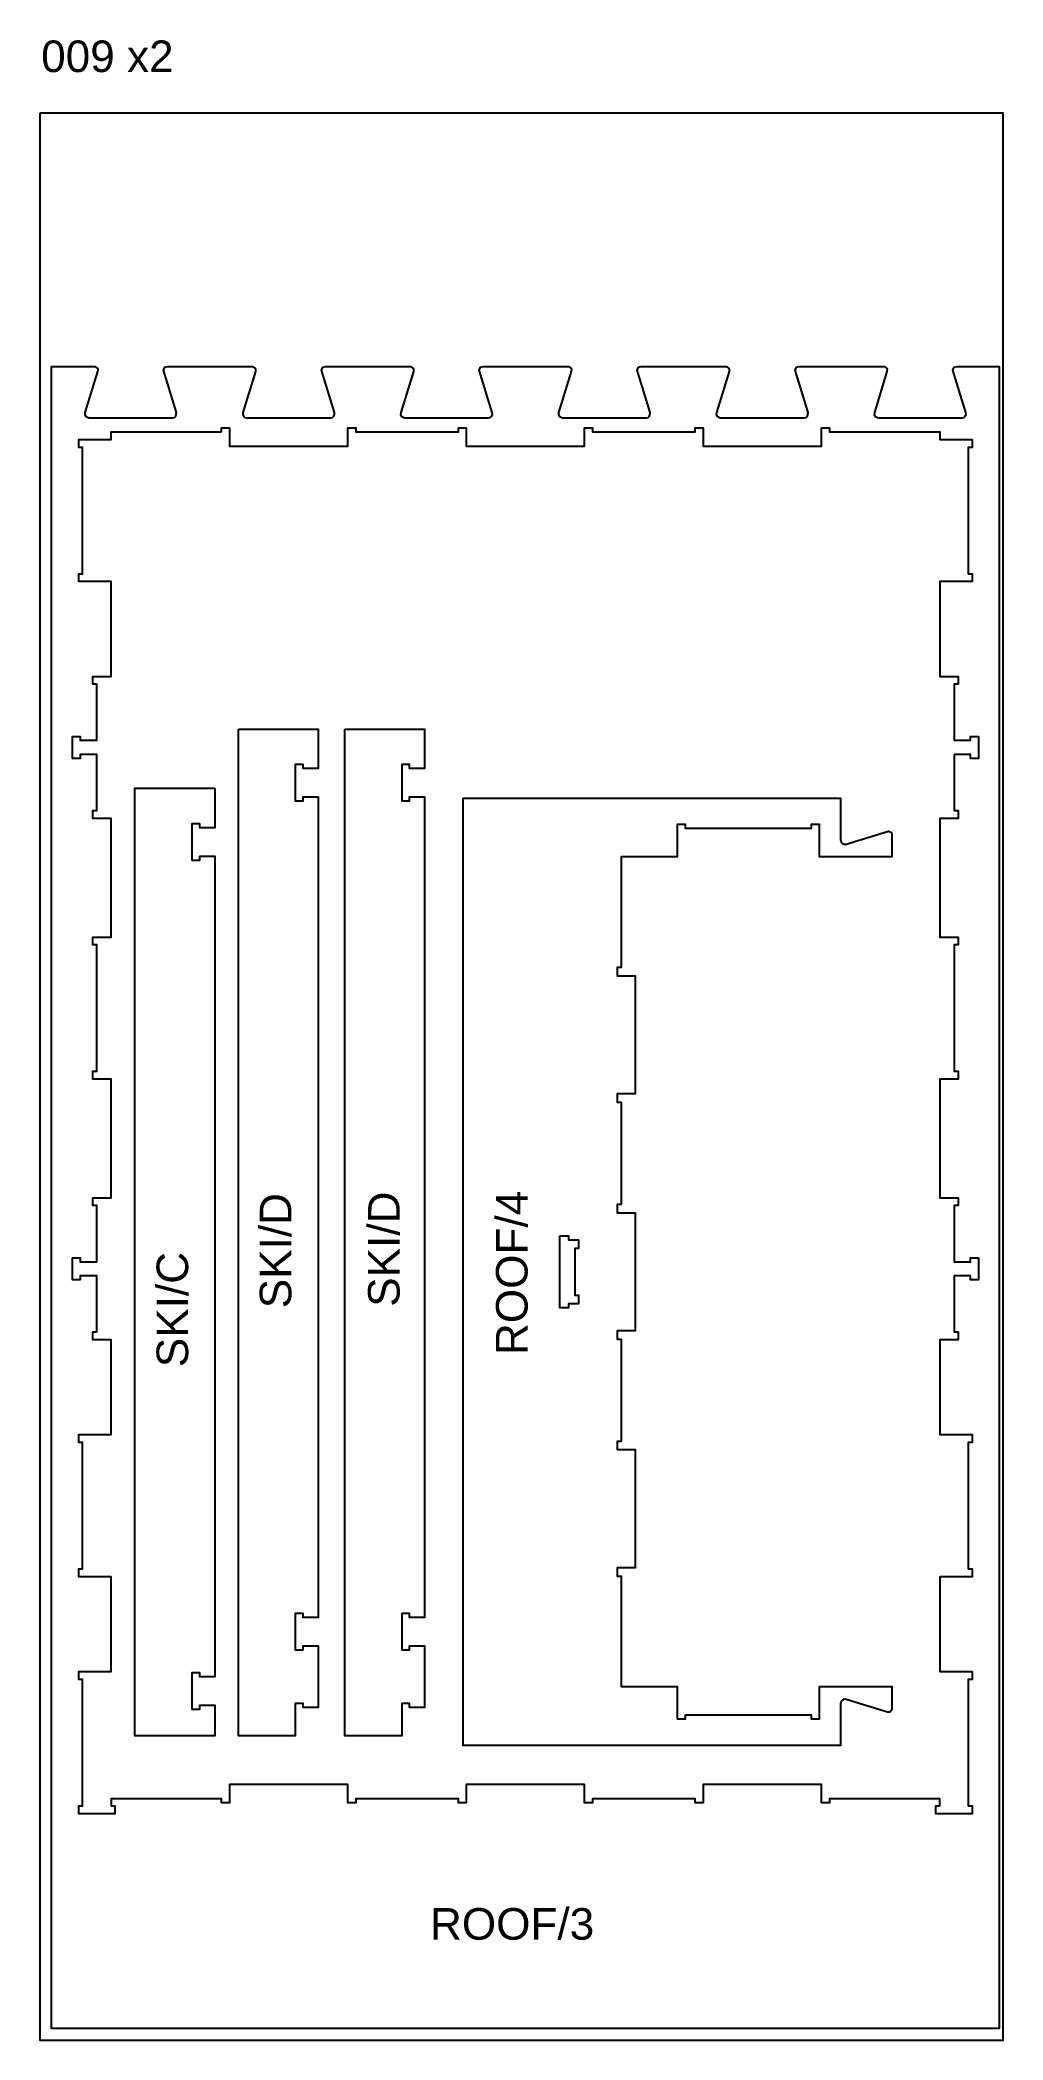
# Model space of a CAD drawing. Extents: x -4741 to 10570, y -11118 to 12613.
# Drawn here: x -650 to 570, y 882 to 3415 of the extents above; entities that cross this region are included whole.
import ezdxf

# ---------------------------------------------------------------- set-up
doc = ezdxf.new("R2010")
doc.units = 0
doc.header["$MEASUREMENT"] = 0
for name, color, linetype in [('0_SHEET_BIRCHPLY_2440X1220', 1, 'CONTINUOUS'), ('1_ANYTOOL_1MMDEEP_INSIDE', 2, 'CONTINUOUS'), ('3_ANYTOOL_CUTTHROUGH_INSID', 4, 'CONTINUOUS'), ('6_ANYTOOL_CUTTHROUGH_OUTSI', 5, 'CONTINUOUS')]:
    doc.layers.add(name, color=color, linetype=linetype)

msp = doc.modelspace()

# ---------------------------------------------------------------- texts
at = {"layer": '0_SHEET_BIRCHPLY_2440X1220', "insert": (-648.1, 3414.2), "char_height": 40, "width": 201.205, "attachment_point": 1}
msp.add_mtext('\\fArial;009 x2', dxfattribs=at)
at = {"layer": '1_ANYTOOL_1MMDEEP_INSIDE', "char_height": 40, "attachment_point": 1, "rotation": 90}
for s, insert, width in [('\\fArial;SKI/D', (-371.2, 1808.8), 179.518), ('\\fArial;SKI/D', (-234, 1810.7), 179.518), ('\\fArial;ROOF/4', (-71.9, 1749.6), 239.518), ('\\fArial;SKI/C', (-501.9, 1734.2), 180)]:
    msp.add_mtext(s, dxfattribs=dict(at, insert=insert, width=width))
at = {"layer": '1_ANYTOOL_1MMDEEP_INSIDE', "insert": (-155.5, 1049.3), "char_height": 40, "width": 239.518, "attachment_point": 1}
msp.add_mtext('\\fArial;ROOF/3', dxfattribs=at)

# ---------------------------------------------------------------- linework, layer by layer
at = {"layer": '0_SHEET_BIRCHPLY_2440X1220'}
msp.add_lwpolyline([(-649.6, 3322.2), (-649.6, 882.2), (570.4, 882.2), (570.4, 3322.2), (-649.6, 3322.2)], dxfattribs=at)
at = {"layer": '3_ANYTOOL_CUTTHROUGH_INSID'}
msp.add_lwpolyline([(8.8, 1900.5), (19.8, 1900.5), (19.8, 1895.5), (32.8, 1895.5), (32.8, 1884.5), (27.8, 1884.5), (27.8, 1825.5), (32.8, 1825.5), (32.8, 1814.5), (19.8, 1814.5), (19.8, 1809.5), (8.8, 1809.5), (8.8, 1900.5)], dxfattribs=at)
at = {"layer": '6_ANYTOOL_CUTTHROUGH_OUTSI'}
for points in [[(-487.9, 3001.5), (-379.8, 3001.5), (-376.4, 2998.6), (-376.6, 2995), (-392.6, 2943), (-392.8, 2940.6), (-391.9, 2938.5), (-390.1, 2937), (-387.8, 2936.5), (-281.4, 2936.5), (-279.1, 2937), (-277.4, 2938.5), (-276.5, 2940.6), (-276.6, 2943), (-293.1, 2996.6), (-291.4, 3000.6), (-287.9, 3001.5), (-179.8, 3001.5), (-176.4, 2998.6), (-176.6, 2995), (-192.6, 2943), (-192.8, 2940.6), (-191.9, 2938.5), (-187.8, 2936.5), (-81.4, 2936.5), (-79.1, 2937), (-77.4, 2938.5), (-76.5, 2940.6), (-76.6, 2943), (-93.1, 2996.6), (-91.4, 3000.6), (-87.9, 3001.5), (20.2, 3001.5), (23.6, 2998.6), (23.4, 2995), (7.4, 2943), (7.2, 2940.6), (8.1, 2938.5), (12.2, 2936.5), (118.6, 2936.5), (120.9, 2937), (122.6, 2938.5), (123.4, 2943), (106.9, 2996.6), (108.6, 3000.6), (112.1, 3001.5), (220.2, 3001.5), (223.6, 2998.6), (223.4, 2995), (207.4, 2943), (207.2, 2940.6), (208.1, 2938.5), (212.2, 2936.5), (318.6, 2936.5), (320.9, 2937), (322.6, 2938.5), (323.4, 2943), (306.9, 2996.6), (308.6, 3000.6), (312.1, 3001.5), (420.2, 3001.5), (423.6, 2998.6), (423.4, 2995), (407.4, 2943), (407.2, 2940.6), (408.1, 2938.5), (412.2, 2936.5), (518.6, 2936.5), (520.9, 2937), (522.6, 2938.5), (523.5, 2940.6), (523.4, 2943), (506.9, 2996.6), (508.6, 3000.6), (512.1, 3001.5), (565.6, 3001.5), (565.6, 897), (-634.9, 897), (-634.9, 3001.5), (-579.8, 3001.5), (-576.4, 2998.6), (-576.6, 2995), (-592.6, 2943), (-592.8, 2940.6), (-591.9, 2938.5), (-587.8, 2936.5), (-481.4, 2936.5), (-479.1, 2937), (-477.4, 2938.5), (-476.6, 2943), (-493.1, 2996.6), (-491.4, 3000.6), (-487.9, 3001.5)], [(-419.6, 2918.6), (-419.6, 2923.6), (-409.6, 2923.6), (-409.6, 2900.6), (-259.6, 2900.6), (-259.6, 2923.6), (-249.6, 2923.6), (-249.6, 2918.6), (-119.6, 2918.6), (-119.6, 2923.6), (-109.6, 2923.6), (-109.6, 2900.6), (40.4, 2900.6), (40.4, 2923.6), (50.4, 2923.6), (50.4, 2918.6), (180.4, 2918.6), (180.4, 2923.6), (190.4, 2923.6), (190.4, 2900.6), (340.4, 2900.6), (340.4, 2923.6), (350.4, 2923.6), (350.4, 2918.6), (490.4, 2918.6), (490.4, 2909), (531.4, 2909), (531.4, 2899), (526.4, 2899), (526.4, 2739), (531.4, 2739), (531.4, 2729), (490.4, 2729), (490.4, 2609), (513.4, 2609), (513.4, 2599), (508.4, 2599), (508.4, 2528), (529.4, 2528), (529.4, 2533), (539.4, 2533), (539.4, 2505), (529.4, 2505), (529.4, 2510), (508.4, 2510), (508.4, 2439), (513.4, 2439), (513.4, 2429), (490.4, 2429), (490.4, 2278.9), (513.4, 2278.9), (513.4, 2268.9), (508.4, 2268.9), (508.4, 2108.9), (513.4, 2108.9), (513.4, 2098.9), (490.4, 2098.9), (490.4, 1948.8), (513.4, 1948.8), (513.4, 1938.8), (508.4, 1938.8), (508.4, 1867.8), (529.4, 1867.8), (529.4, 1872.8), (539.4, 1872.8), (539.4, 1844.8), (529.4, 1844.8), (529.4, 1849.8), (508.4, 1849.8), (508.4, 1778.8), (513.4, 1778.8), (513.4, 1768.8), (490.4, 1768.8), (490.4, 1648.8), (531.4, 1648.8), (531.4, 1638.8), (526.4, 1638.8), (526.4, 1478.8), (531.4, 1478.8), (531.4, 1468.8), (490.4, 1468.8), (490.4, 1348.8), (531.4, 1348.8), (531.4, 1338.8), (526.4, 1338.8), (526.4, 1178.8), (531.4, 1178.8), (531.4, 1168.8), (485.4, 1168.8), (485.4, 1178.8), (490.4, 1178.8), (490.4, 1187.6), (350.4, 1187.6), (350.4, 1182.6), (340.4, 1182.6), (340.4, 1205.6), (190.4, 1205.6), (190.4, 1182.6), (180.4, 1182.6), (180.4, 1187.6), (50.4, 1187.6), (50.4, 1182.6), (40.4, 1182.6), (40.4, 1205.6), (-109.6, 1205.6), (-109.6, 1182.6), (-119.6, 1182.6), (-119.6, 1187.6), (-249.6, 1187.6), (-249.6, 1182.6), (-259.6, 1182.6), (-259.6, 1205.6), (-409.6, 1205.6), (-409.6, 1182.6), (-419.6, 1182.6), (-419.6, 1187.6), (-559.6, 1187.6), (-559.6, 1178.8), (-554.6, 1178.8), (-554.6, 1168.8), (-600.6, 1168.8), (-600.6, 1178.8), (-595.6, 1178.8), (-595.6, 1338.8), (-600.6, 1338.8), (-600.6, 1348.8), (-559.6, 1348.8), (-559.6, 1468.8), (-600.6, 1468.8), (-600.6, 1478.8), (-595.6, 1478.8), (-595.6, 1638.8), (-600.6, 1638.8), (-600.6, 1648.8), (-559.6, 1648.8), (-559.6, 1768.8), (-582.6, 1768.8), (-582.6, 1778.8), (-577.6, 1778.8), (-577.6, 1849.8), (-598.6, 1849.8), (-598.6, 1844.8), (-608.6, 1844.8), (-608.6, 1872.8), (-598.6, 1872.8), (-598.6, 1867.8), (-577.6, 1867.8), (-577.6, 1938.8), (-582.6, 1938.8), (-582.6, 1948.8), (-559.6, 1948.8), (-559.6, 2098.9), (-582.6, 2098.9), (-582.6, 2108.9), (-577.6, 2108.9), (-577.6, 2268.9), (-582.6, 2268.9), (-582.6, 2278.9), (-559.6, 2278.9), (-559.6, 2429), (-582.6, 2429), (-582.6, 2439), (-577.6, 2439), (-577.6, 2510), (-598.6, 2510), (-598.6, 2505), (-608.6, 2505), (-608.6, 2533), (-598.6, 2533), (-598.6, 2528), (-577.6, 2528), (-577.6, 2599), (-582.6, 2599), (-582.6, 2609), (-559.6, 2609), (-559.6, 2729), (-600.6, 2729), (-600.6, 2739), (-595.6, 2739), (-595.6, 2899), (-600.6, 2899), (-600.6, 2909), (-559.6, 2909), (-559.6, 2918.6), (-419.6, 2918.6)], [(-398.3, 2542.3), (-297.3, 2542.3), (-297.3, 2492.3), (-316.3, 2492.3), (-316.3, 2497.3), (-326.3, 2497.3), (-326.3, 2451.3), (-316.3, 2451.3), (-316.3, 2456.3), (-297.3, 2456.3), (-297.3, 1417.3), (-316.3, 1417.3), (-316.3, 1422.3), (-326.3, 1422.3), (-326.3, 1376.3), (-316.3, 1376.3), (-316.3, 1381.3), (-297.3, 1381.3), (-297.3, 1303.3), (-316.3, 1303.3), (-316.3, 1308.3), (-326.3, 1308.3), (-326.3, 1267.3), (-398.3, 1267.3), (-398.3, 2542.3)], [(-263.3, 2542.3), (-162.3, 2542.3), (-162.3, 2492.3), (-181.3, 2492.3), (-181.3, 2497.3), (-191.3, 2497.3), (-191.3, 2451.3), (-181.3, 2451.3), (-181.3, 2456.3), (-162.3, 2456.3), (-162.3, 1417.3), (-181.3, 1417.3), (-181.3, 1422.3), (-191.3, 1422.3), (-191.3, 1376.3), (-181.3, 1376.3), (-181.3, 1381.3), (-162.3, 1381.3), (-162.3, 1303.3), (-181.3, 1303.3), (-181.3, 1308.3), (-191.3, 1308.3), (-191.3, 1267.3), (-263.3, 1267.3), (-263.3, 2542.3)], [(-428.3, 2467.3), (-428.3, 2417.3), (-447.3, 2417.3), (-447.3, 2422.3), (-457.3, 2422.3), (-457.3, 2376.3), (-447.3, 2376.3), (-447.3, 2381.3), (-428.3, 2381.3), (-428.3, 1342.3), (-447.3, 1342.3), (-447.3, 1347.3), (-457.3, 1347.3), (-457.3, 1301.3), (-447.3, 1301.3), (-447.3, 1306.3), (-428.3, 1306.3), (-428.3, 1267.3), (-529.3, 1267.3), (-529.3, 2467.3), (-428.3, 2467.3)], [(-113.6, 2454.8), (364.7, 2454.8), (364.7, 2401.8), (365.3, 2399.3), (366.9, 2397.4), (369.3, 2396.4), (371.8, 2396.5), (425.3, 2413), (429, 2411.4), (429.7, 2408.2), (429.7, 2380.3), (338, 2380.3), (338, 2421.3), (327.5, 2421.3), (327.5, 2416.3), (168, 2416.3), (168, 2421.3), (157.5, 2421.3), (157.5, 2380.3), (86.5, 2380.3), (86.5, 2240.3), (81.5, 2240.3), (81.5, 2229.8), (104.5, 2229.8), (104.5, 2080.3), (81.5, 2080.3), (81.5, 2069.8), (86.5, 2069.8), (86.5, 1940.3), (81.5, 1940.3), (81.5, 1929.8), (104.5, 1929.8), (104.5, 1780.3), (81.5, 1780.3), (81.5, 1769.8), (86.5, 1769.8), (86.5, 1640.3), (81.5, 1640.3), (81.5, 1629.8), (104.5, 1629.8), (104.5, 1480.3), (81.5, 1480.3), (81.5, 1469.8), (86.5, 1469.8), (86.5, 1329.8), (157.5, 1329.8), (157.5, 1288.8), (168, 1288.8), (168, 1293.8), (327.5, 1293.8), (327.5, 1288.8), (338, 1288.8), (338, 1329.8), (429.7, 1329.8), (429.7, 1300.4), (427.1, 1297.3), (423.9, 1297.5), (371.8, 1313.5), (369.3, 1313.7), (366.9, 1312.7), (365.3, 1310.8), (364.7, 1308.3), (364.7, 1255.3), (-113.6, 1255.3), (-113.6, 2454.8)]]:
    msp.add_lwpolyline(points, dxfattribs=at)

msp.set_redraw_order([(e.dxf.handle, doc.entitydb.next_handle()) for e in msp.query("TEXT MTEXT ATTDEF DIMENSION ARC_DIMENSION")])  # texts and dimensions are drawn at this point

doc.saveas('drawing.dxf')
